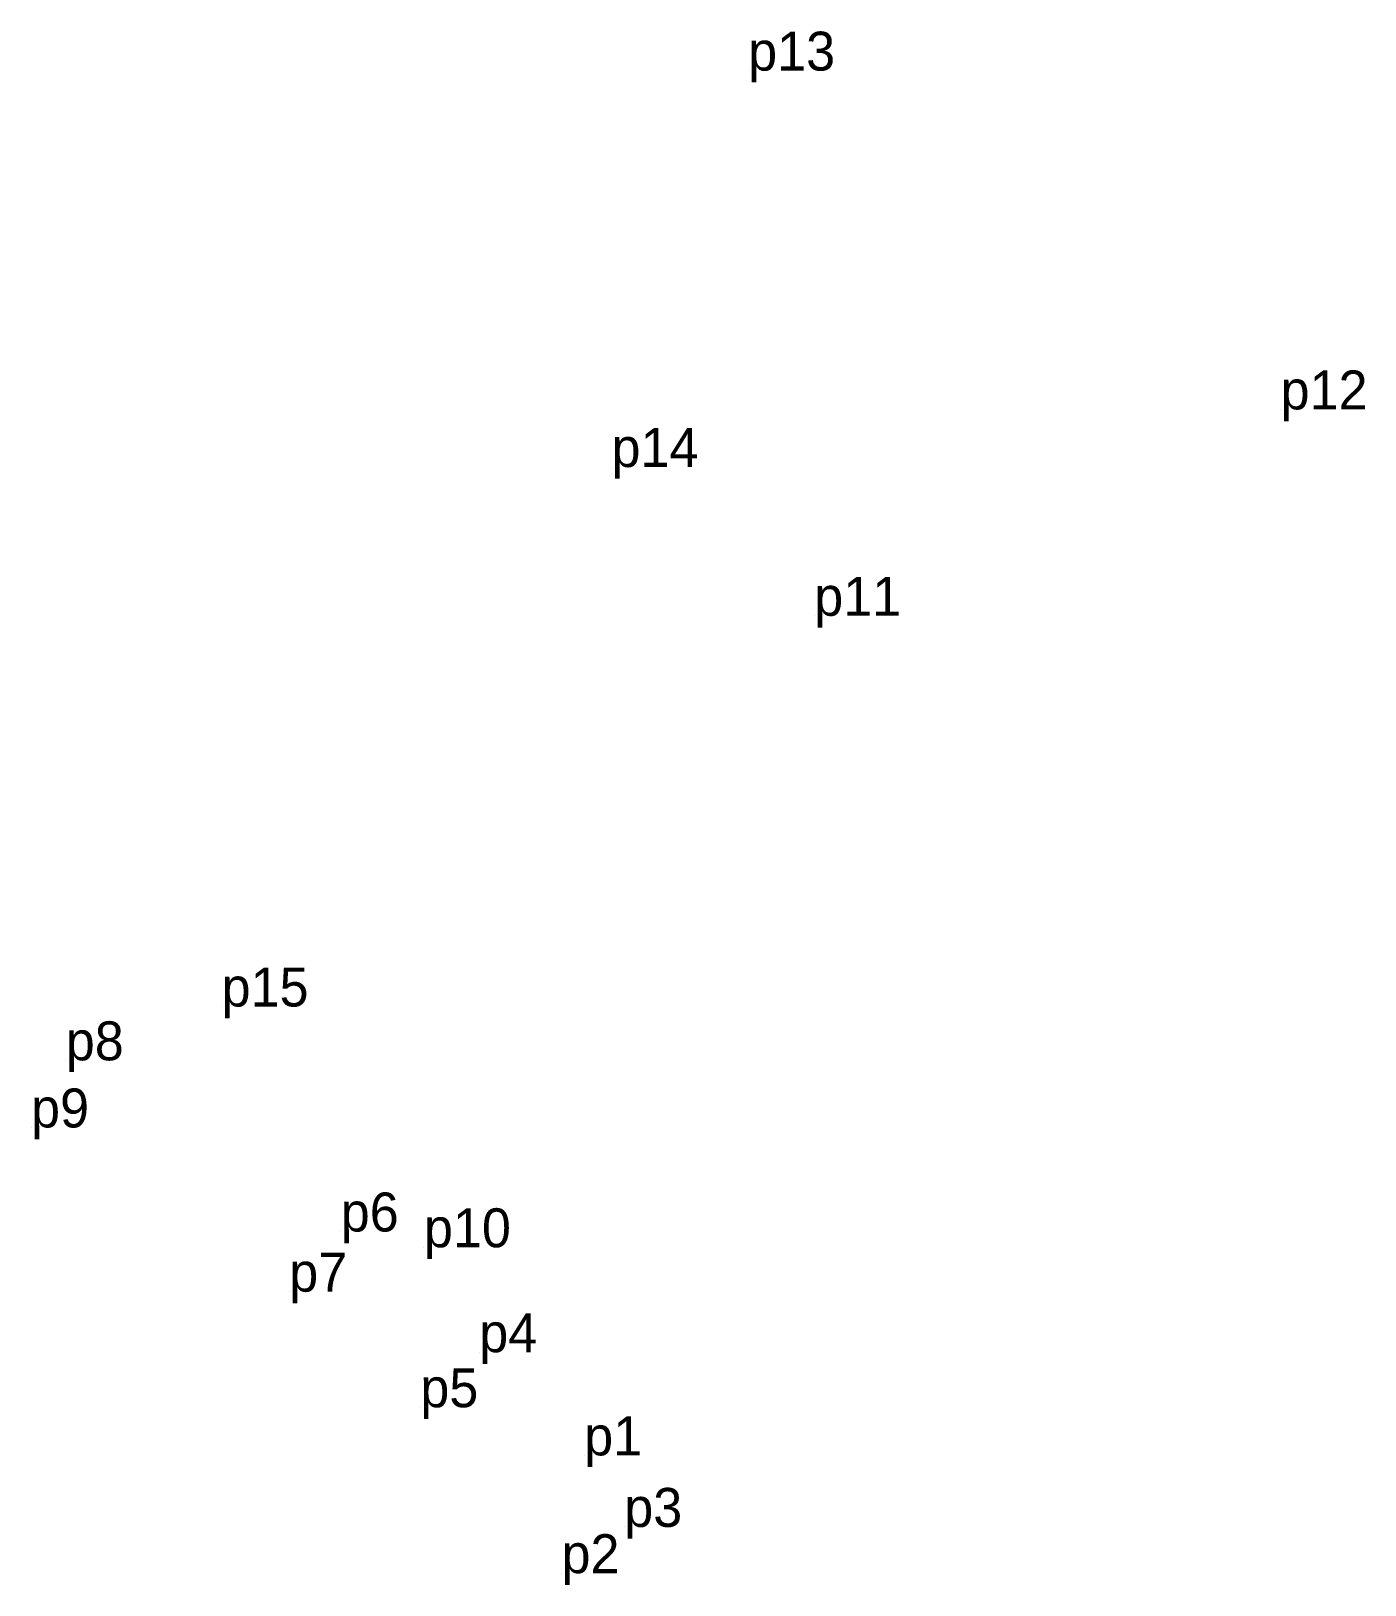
# Model space of a CAD drawing. Extents: x -2 to 54773767, y -1 to 183694297.
# Drawn here: x 553726.3 to 553787.9, y 1820947.1 to 1821018.9 of the extents above; entities that cross this region are included whole.
import ezdxf

# ---------------------------------------------------------------- set-up
doc = ezdxf.new("R2010")
doc.units = 0
doc.layers.add('Level 12', color=7, linetype='Continuous')
doc.layers.add('Level 7', color=7, linetype='Continuous')

msp = doc.modelspace()

# ---------------------------------------------------------------- texts
at = {"layer": 'Level 12'}
for s, p in [('p13', (553759.4, 1821017.077)), ('p12', (553783.997, 1821001.42)), ('p14', (553753.087, 1820998.759)), ('p11', (553762.452, 1820991.883)), ('p15', (553735.074, 1820973.828)), ('p8', (553727.876, 1820971.341)), ('p9', (553726.272, 1820968.239)), ('p6', (553740.578, 1820963.431)), ('p10', (553744.422, 1820962.702)), ('p7', (553738.198, 1820960.651)), ('p4', (553746.977, 1820957.851)), ('p5', (553744.255, 1820955.309)), ('p1', (553751.824, 1820953.084)), ('p3', (553753.676, 1820949.781)), ('p2', (553750.777, 1820947.642))]:
    msp.add_text(s, height=1.8, dxfattribs=at).set_placement(p)

# ---------------------------------------------------------------- linework, layer by layer
at = {"layer": 'Level 7'}
for p, q in [((553759.4, 1821017.077), (553759.4, 1821017.077)), ((553783.997, 1821001.42), (553783.997, 1821001.42)), ((553753.087, 1820998.759), (553753.087, 1820998.759)), ((553762.452, 1820991.883), (553762.452, 1820991.883)), ((553735.074, 1820973.828), (553735.074, 1820973.828)), ((553727.876, 1820971.341), (553727.876, 1820971.341)), ((553726.272, 1820968.239), (553726.272, 1820968.239)), ((553740.578, 1820963.431), (553740.578, 1820963.431)), ((553744.422, 1820962.702), (553744.422, 1820962.702)), ((553738.198, 1820960.651), (553738.198, 1820960.651)), ((553746.977, 1820957.851), (553746.977, 1820957.851)), ((553744.255, 1820955.309), (553744.255, 1820955.309)), ((553751.824, 1820953.084), (553751.824, 1820953.084)), ((553753.676, 1820949.781), (553753.676, 1820949.781)), ((553750.777, 1820947.642), (553750.777, 1820947.642))]:
    msp.add_line(p, q, dxfattribs=at)

msp.set_redraw_order([(e.dxf.handle, doc.entitydb.next_handle()) for e in msp.query("TEXT MTEXT ATTDEF DIMENSION ARC_DIMENSION")])  # texts and dimensions are drawn at this point

doc.saveas('drawing.dxf')
